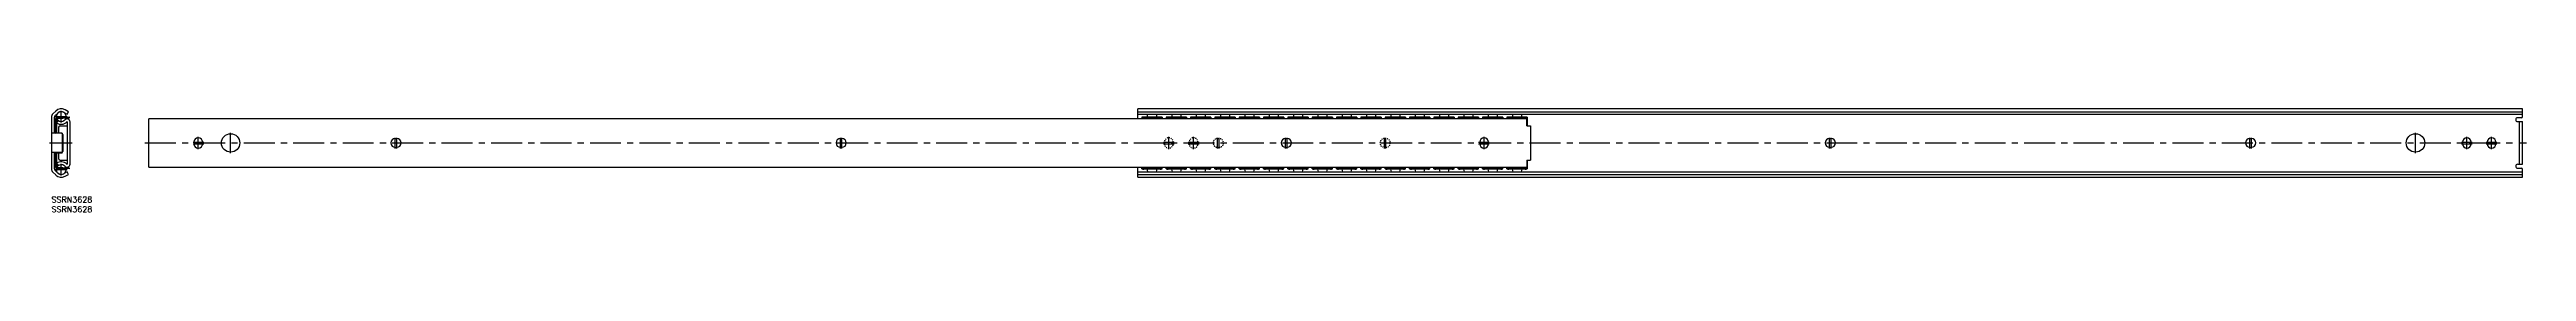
# Model space of a CAD drawing. Extents: x -1 to 1271, y -8 to 45.
import ezdxf

# ---------------------------------------------------------------- set-up
doc = ezdxf.new("R2010")
doc.units = 0
doc.header["$LTSCALE"] = 0.5
doc.linetypes.add('CENTER', pattern=[50.8, 31.75, -6.35, 6.35, -6.35])
doc.linetypes.add('DASHED', pattern=[2, 1, -1])
for name, color, linetype in [('MSM_CENTER', 1, 'CENTER'), ('MSM_CONTINUOUS', 7, 'CONTINUOUS'), ('MSM_DASHED', 4, 'DASHED'), ('MSM_PART_NUMBER', 7, 'CONTINUOUS')]:
    doc.layers.add(name, color=color, linetype=linetype)
doc.styles.get("Standard").update_dxf_attribs({"font": 'txt.shx', "height": 3, "bigfont": 'bigfont.shx'})

# ---------------------------------------------------------------- blocks, each defined once
blk = doc.blocks.new('*U32')
at = {"layer": 'MSM_PART_NUMBER'}
blk.add_text('SSRN3628', height=3, dxfattribs=at).set_placement((0, -3))
blk = doc.blocks.new('*U33')
at = {"layer": 'MSM_PART_NUMBER'}
blk.add_text('SSRN3628', height=3, dxfattribs=at).set_placement((0, -8))

msp = doc.modelspace()

# ---------------------------------------------------------------- linework, layer by layer
at = {"layer": 'MSM_CENTER'}
for p, q in [((2, 41.3), (8, 41.3)), ((5, 38.3), (5, 44.3)), ((-1, 27.7), (10.6, 27.7)), ((48, 27.7), (1271.2, 27.7)), ((72.7, 28.1), (78.2, 28.1)), ((72.7, 27.3), (78.2, 27.3)), ((75.4, 24.5), (75.4, 30.8)), ((92, 22.4), (92, 32.9)), ((176.6, 24.9), (176.6, 30.4)), ((177.4, 24.9), (177.4, 30.4)), ((405.2, 24.9), (405.2, 30.4)), ((406, 24.9), (406, 30.4)), ((571.1, 28.1), (576.6, 28.1)), ((571.1, 27.3), (576.6, 27.3)), ((573.9, 24.5), (573.9, 30.8)), ((583.9, 28.1), (589.4, 28.1)), ((583.9, 27.3), (589.4, 27.3)), ((586.6, 24.5), (586.6, 30.8)), ((598.9, 24.9), (598.9, 30.4)), ((599.7, 24.9), (599.7, 30.4)), ((633.8, 24.9), (633.8, 30.4)), ((634.6, 24.9), (634.6, 30.4)), ((684.6, 24.9), (684.6, 30.4)), ((685.4, 24.9), (685.4, 30.4)), ((733, 28.1), (738.5, 28.1)), ((733, 27.3), (738.5, 27.3)), ((735.8, 24.5), (735.8, 30.8)), ((913.2, 24.9), (913.2, 30.4)), ((914, 24.9), (914, 30.4)), ((1129.1, 24.9), (1129.1, 30.4)), ((1129.9, 24.9), (1129.9, 30.4)), ((1214.2, 22.4), (1214.2, 32.9)), ((1237.8, 28.1), (1243.3, 28.1)), ((1237.8, 27.3), (1243.3, 27.3)), ((1240.6, 24.5), (1240.6, 30.8)), ((1250.5, 28.1), (1256, 28.1)), ((1250.5, 27.3), (1256, 27.3)), ((1253.3, 24.5), (1253.3, 30.8)), ((2, 14), (8, 14)), ((5, 11), (5, 17))]:
    msp.add_line(p, q, dxfattribs=at)
at = {"layer": 'MSM_CONTINUOUS'}
for p, q in [((0, 40.9), (0, 14.4)), ((2.2, 44.1), (0.7, 42.7)), ((1.5, 32.7), (1.5, 40.9)), ((2, 38.7), (1.5, 38.7)), ((1.8, 41.6), (3.2, 43.1)), ((2, 39.9), (2, 33.3)), ((2.6, 39.9), (2.6, 33.3)), ((3.5, 39.3), (2.6, 38.1)), ((2.6, 38.7), (3, 38.7)), ((2.8, 40.7), (9, 41.1)), ((9, 40.5), (2.8, 40.1)), ((6.2, 43.5), (8, 42.5)), ((8.7, 43.8), (7, 44.8)), ((8, 42.5), (8.7, 43.8)), ((8.1, 38.5), (8.1, 16.8)), ((9, 41.1), (9, 40.5)), ((9.6, 16.8), (9.6, 38.5)), ((757.7, 40.1), (50, 40.1)), ((50, 15.2), (50, 40.1)), ((1269.2, 45.3), (558, 45.3)), ((558, 40.1), (558, 45.3)), ((558, 43.8), (1269.2, 43.8)), ((558, 42.5), (1269.2, 42.5)), ((560, 41), (560, 40.1)), ((561, 41.1), (569.5, 41.1)), ((561, 40.5), (569.5, 40.5)), ((570.5, 41), (570.5, 40.1)), ((572.5, 41), (572.5, 40.1)), ((573.5, 41.1), (582, 41.1)), ((573.5, 40.5), (582, 40.5)), ((583, 41), (583, 40.1)), ((585, 41), (585, 40.1)), ((586, 41.1), (594.5, 41.1)), ((586, 40.5), (594.5, 40.5)), ((595.5, 41), (595.5, 40.1)), ((597.5, 41), (597.5, 40.1)), ((598.5, 41.1), (607, 41.1)), ((598.5, 40.5), (607, 40.5)), ((608, 41), (608, 40.1)), ((610, 41), (610, 40.1)), ((611, 41.1), (619.5, 41.1)), ((611, 40.5), (619.5, 40.5)), ((620.5, 41), (620.5, 40.1)), ((622.5, 41), (622.5, 40.1)), ((623.5, 41.1), (632, 41.1)), ((623.5, 40.5), (632, 40.5)), ((633, 41), (633, 40.1)), ((635, 41), (635, 40.1)), ((636, 41.1), (644.5, 41.1)), ((636, 40.5), (644.5, 40.5)), ((645.5, 41), (645.5, 40.1)), ((647.5, 41), (647.5, 40.1)), ((648.5, 41.1), (657, 41.1)), ((648.5, 40.5), (657, 40.5)), ((658, 41), (658, 40.1)), ((660, 41), (660, 40.1)), ((661, 41.1), (669.5, 41.1)), ((661, 40.5), (669.5, 40.5)), ((670.5, 41), (670.5, 40.1)), ((672.5, 41), (672.5, 40.1)), ((673.5, 41.1), (682, 41.1)), ((673.5, 40.5), (682, 40.5)), ((683, 41), (683, 40.1)), ((685, 41), (685, 40.1)), ((686, 41.1), (694.5, 41.1)), ((686, 40.5), (694.5, 40.5)), ((695.5, 41), (695.5, 40.1)), ((697.5, 41), (697.5, 40.1)), ((698.5, 41.1), (707, 41.1)), ((698.5, 40.5), (707, 40.5)), ((708, 41), (708, 40.1)), ((710, 41), (710, 40.1)), ((711, 41.1), (719.5, 41.1)), ((711, 40.5), (719.5, 40.5)), ((720.5, 41), (720.5, 40.1)), ((722.5, 41), (722.5, 40.1)), ((723.5, 41.1), (732, 41.1)), ((723.5, 40.5), (732, 40.5)), ((733, 41), (733, 40.1)), ((735, 41), (735, 40.1)), ((736, 41.1), (744.5, 41.1)), ((736, 40.5), (744.5, 40.5)), ((745.5, 41), (745.5, 40.1)), ((747.5, 41), (747.5, 40.1)), ((748.5, 41.1), (757, 41.1)), ((748.5, 40.5), (757, 40.5)), ((757.7, 36.5), (757.7, 40.1)), ((758, 41), (758, 36.5)), ((1268.7, 40.7), (1266.7, 40.7)), ((1266.7, 38.7), (1269.2, 38.7)), ((1267.7, 16.7), (1267.7, 38.7)), ((1269.2, 41.2), (1269.2, 45.3)), ((1269.2, 16.7), (1269.2, 38.7)), ((5.5, 32.7), (0, 32.7)), ((2.8, 33.1), (5.1, 32.8)), ((3.6, 35.8), (3.6, 33)), ((4.5, 36.5), (8.1, 36.5)), ((5.5, 32.7), (5.5, 22.7)), ((5.8, 32), (5.8, 23.3)), ((6, 24.6), (6, 30.7)), ((73.2, 28.1), (73.2, 27.3)), ((77.7, 27.3), (77.7, 28.1)), ((177.4, 29.9), (176.6, 29.9)), ((406, 29.9), (405.2, 29.9)), ((634.6, 29.9), (633.8, 29.9)), ((733.5, 28.1), (733.5, 27.3)), ((738, 27.3), (738, 28.1)), ((757.7, 36.5), (759.7, 36.5)), ((759.7, 36.5), (759.7, 18.9)), ((914, 29.9), (913.2, 29.9)), ((1129.9, 29.9), (1129.1, 29.9)), ((1238.3, 28.1), (1238.3, 27.3)), ((1242.8, 27.3), (1242.8, 28.1)), ((1251, 28.1), (1251, 27.3)), ((1255.5, 27.3), (1255.5, 28.1)), ((5.5, 22.7), (0, 22.7)), ((1.5, 14.4), (1.5, 22.7)), ((2, 16.7), (1.5, 16.7)), ((3.2, 12.2), (1.8, 13.7)), ((2, 22), (2, 15.4)), ((2.6, 22), (2.6, 15.4)), ((2.6, 17.2), (3.5, 16)), ((2.6, 16.7), (3, 16.7)), ((5.1, 22.5), (2.8, 22.2)), ((2.8, 15.2), (9, 14.9)), ((9, 14.3), (2.8, 14.6)), ((3.6, 22.3), (3.6, 19.5)), ((4.5, 18.9), (8.1, 18.9)), ((8, 12.8), (6.2, 11.8)), ((8.7, 11.5), (8, 12.8)), ((9, 14.9), (9, 14.3)), ((50, 15.2), (757.7, 15.2)), ((176.6, 25.4), (177.4, 25.4)), ((405.2, 25.4), (406, 25.4)), ((558, 10), (558, 15.2)), ((558, 12.8), (1269.2, 12.8)), ((560, 14.3), (560, 15.2)), ((569.5, 14.9), (561, 14.9)), ((561, 14.3), (569.5, 14.3)), ((570.5, 14.3), (570.5, 15.2)), ((572.5, 14.3), (572.5, 15.2)), ((582, 14.9), (573.5, 14.9)), ((573.5, 14.3), (582, 14.3)), ((583, 14.3), (583, 15.2)), ((585, 14.3), (585, 15.2)), ((594.5, 14.9), (586, 14.9)), ((586, 14.3), (594.5, 14.3)), ((595.5, 14.3), (595.5, 15.2)), ((597.5, 14.3), (597.5, 15.2)), ((607, 14.9), (598.5, 14.9)), ((598.5, 14.3), (607, 14.3)), ((608, 14.3), (608, 15.2)), ((610, 14.3), (610, 15.2)), ((619.5, 14.9), (611, 14.9)), ((611, 14.3), (619.5, 14.3)), ((620.5, 14.3), (620.5, 15.2)), ((622.5, 14.3), (622.5, 15.2)), ((632, 14.9), (623.5, 14.9)), ((623.5, 14.3), (632, 14.3)), ((633, 14.3), (633, 15.2)), ((633.8, 25.4), (634.6, 25.4)), ((635, 14.3), (635, 15.2)), ((644.5, 14.9), (636, 14.9)), ((636, 14.3), (644.5, 14.3)), ((645.5, 14.3), (645.5, 15.2)), ((647.5, 14.3), (647.5, 15.2)), ((657, 14.9), (648.5, 14.9)), ((648.5, 14.3), (657, 14.3)), ((658, 14.3), (658, 15.2)), ((660, 14.3), (660, 15.2)), ((669.5, 14.9), (661, 14.9)), ((661, 14.3), (669.5, 14.3)), ((670.5, 14.3), (670.5, 15.2)), ((672.5, 14.3), (672.5, 15.2)), ((682, 14.9), (673.5, 14.9)), ((673.5, 14.3), (682, 14.3)), ((683, 14.3), (683, 15.2)), ((685, 14.3), (685, 15.2)), ((694.5, 14.9), (686, 14.9)), ((686, 14.3), (694.5, 14.3)), ((695.5, 14.3), (695.5, 15.2)), ((697.5, 14.3), (697.5, 15.2)), ((707, 14.9), (698.5, 14.9)), ((698.5, 14.3), (707, 14.3)), ((708, 14.3), (708, 15.2)), ((710, 14.3), (710, 15.2)), ((719.5, 14.9), (711, 14.9)), ((711, 14.3), (719.5, 14.3)), ((720.5, 14.3), (720.5, 15.2)), ((722.5, 14.3), (722.5, 15.2)), ((732, 14.9), (723.5, 14.9)), ((723.5, 14.3), (732, 14.3)), ((733, 14.3), (733, 15.2)), ((735, 14.3), (735, 15.2)), ((744.5, 14.9), (736, 14.9)), ((736, 14.3), (744.5, 14.3)), ((745.5, 14.3), (745.5, 15.2)), ((747.5, 14.3), (747.5, 15.2)), ((757, 14.9), (748.5, 14.9)), ((748.5, 14.3), (757, 14.3)), ((757.7, 18.9), (759.7, 18.9)), ((757.7, 18.9), (757.7, 15.2)), ((758, 18.9), (758, 14.3)), ((913.2, 25.4), (914, 25.4)), ((1129.1, 25.4), (1129.9, 25.4)), ((1266.7, 16.7), (1269.2, 16.7)), ((1266.7, 14.7), (1268.7, 14.7)), ((1269.2, 10), (1269.2, 14.2)), ((0.7, 12.6), (2.2, 11.2)), ((7, 10.5), (8.7, 11.5)), ((558, 11.5), (1269.2, 11.5)), ((558, 10), (1269.2, 10))]:
    msp.add_line(p, q, dxfattribs=at)
for centre in [(92, 27.7), (1214.2, 27.7)]:
    msp.add_circle(centre, 4.75, dxfattribs=at)
for centre, radius, start, end in [((2.5, 40.9), 2.5, 134.9682, 180), ((2.5, 40.9), 1, 134.9682, 180), ((2.8, 39.9), 0.8, 92.9849, 180), ((5, 41.3), 4, 60.5802, 134.9682), ((5, 41.3), 2.5, 352.4298, 194.0448), ((2.8, 39.9), 0.2, 92.9849, 180), ((5, 41.3), 4, 233.3181, 317.2912), ((5, 41.3), 2.5, 208.0204, 315.89), ((5, 41.3), 2.5, 60.5802, 134.9682), ((8, 38.5), 1.57, 0, 139.0052), ((5, 41.3), 2.5, 318.2932, 337.9494), ((8, 38.5), 0.07, 0, 125.609), ((560.9, 32.4), 8.66, 89.2441, 95.7665), ((560, 41), 0.0277, 102.1538, 139.4357), ((560.9, 31.8), 8.66, 89.2441, 95.7665), ((560, 40.4), 0.0277, 102.1538, 139.4357), ((565.3, 41.3), 2.5, 151.35, 185.7392), ((565.3, 19.1), 21.3, 83.8916, 96.1084), ((565.3, 41.3), 2.5, 205.0719, 208.6854), ((565.3, 41.3), 2.5, 354.2608, 28.65), ((565.3, 41.3), 2.5, 331.3146, 334.9281), ((569.6, 32.4), 8.66, 84.2335, 90.7559), ((569.6, 31.8), 8.66, 84.2335, 90.7559), ((570.5, 41), 0.0277, 40.5643, 77.8462), ((570.5, 40.4), 0.0277, 40.5643, 77.8462), ((573.4, 32.4), 8.66, 89.2441, 95.7665), ((572.5, 41), 0.0277, 102.1538, 139.4357), ((573.4, 31.8), 8.66, 89.2441, 95.7665), ((572.5, 40.4), 0.0277, 102.1538, 139.4357), ((577.8, 41.3), 2.5, 151.35, 185.7392), ((577.8, 19.1), 21.3, 83.8916, 96.1084), ((577.8, 41.3), 2.5, 205.0719, 208.6854), ((577.8, 41.3), 2.5, 354.2608, 28.65), ((577.8, 41.3), 2.5, 331.3146, 334.9281), ((582.1, 32.4), 8.66, 84.2335, 90.7559), ((582.1, 31.8), 8.66, 84.2335, 90.7559), ((583, 41), 0.0277, 40.5643, 77.8462), ((583, 40.4), 0.0277, 40.5643, 77.8462), ((585.9, 32.4), 8.66, 89.2441, 95.7665), ((585, 41), 0.0277, 102.1538, 139.4357), ((585.9, 31.8), 8.66, 89.2441, 95.7665), ((585, 40.4), 0.0277, 102.1538, 139.4357), ((590.3, 41.3), 2.5, 151.35, 185.7392), ((590.3, 19.1), 21.3, 83.8916, 96.1084), ((590.3, 41.3), 2.5, 205.0719, 208.6854), ((590.3, 41.3), 2.5, 354.2608, 28.65), ((590.3, 41.3), 2.5, 331.3146, 334.9281), ((594.6, 32.4), 8.66, 84.2335, 90.7559), ((594.6, 31.8), 8.66, 84.2335, 90.7559), ((595.5, 41), 0.0277, 40.5643, 77.8462), ((595.5, 40.4), 0.0277, 40.5643, 77.8462), ((598.4, 32.4), 8.66, 89.2441, 95.7665), ((597.5, 41), 0.0277, 102.1538, 139.4357), ((598.4, 31.8), 8.66, 89.2441, 95.7665), ((597.5, 40.4), 0.0277, 102.1538, 139.4357), ((602.8, 41.3), 2.5, 151.35, 185.7392), ((602.8, 19.1), 21.3, 83.8916, 96.1084), ((602.8, 41.3), 2.5, 205.0719, 208.6854), ((602.8, 41.3), 2.5, 354.2608, 28.65), ((602.8, 41.3), 2.5, 331.3146, 334.9281), ((607.1, 32.4), 8.66, 84.2335, 90.7559), ((607.1, 31.8), 8.66, 84.2335, 90.7559), ((608, 41), 0.0277, 40.5643, 77.8462), ((608, 40.4), 0.0277, 40.5643, 77.8462), ((610.9, 32.4), 8.66, 89.2441, 95.7665), ((610, 41), 0.0277, 102.1538, 139.4357), ((610.9, 31.8), 8.66, 89.2441, 95.7665), ((610, 40.4), 0.0277, 102.1538, 139.4357), ((615.3, 41.3), 2.5, 151.35, 185.7392), ((615.3, 19.1), 21.3, 83.8916, 96.1084), ((615.3, 41.3), 2.5, 205.0719, 208.6854), ((615.3, 41.3), 2.5, 354.2608, 28.65), ((615.3, 41.3), 2.5, 331.3146, 334.9281), ((619.6, 32.4), 8.66, 84.2335, 90.7559), ((619.6, 31.8), 8.66, 84.2335, 90.7559), ((620.5, 41), 0.0277, 40.5643, 77.8462), ((620.5, 40.4), 0.0277, 40.5643, 77.8462), ((623.4, 32.4), 8.66, 89.2441, 95.7665), ((622.5, 41), 0.0277, 102.1538, 139.4357), ((623.4, 31.8), 8.66, 89.2441, 95.7665), ((622.5, 40.4), 0.0277, 102.1538, 139.4357), ((627.8, 41.3), 2.5, 151.35, 185.7392), ((627.8, 19.1), 21.3, 83.8916, 96.1084), ((627.8, 41.3), 2.5, 205.0719, 208.6854), ((627.8, 41.3), 2.5, 354.2608, 28.65), ((627.8, 41.3), 2.5, 331.3146, 334.9281), ((632.1, 32.4), 8.66, 84.2335, 90.7559), ((632.1, 31.8), 8.66, 84.2335, 90.7559), ((633, 41), 0.0277, 40.5643, 77.8462), ((633, 40.4), 0.0277, 40.5643, 77.8462), ((635.9, 32.4), 8.66, 89.2441, 95.7665), ((635, 41), 0.0277, 102.1538, 139.4357), ((635, 41), 0.0277, 102.1538, 139.4357), ((635.9, 31.8), 8.66, 89.2441, 95.7665), ((635, 40.4), 0.0277, 102.1538, 139.4357), ((635, 40.4), 0.0277, 102.1538, 139.4357), ((640.3, 41.3), 2.5, 151.35, 185.7392), ((640.3, 19.1), 21.3, 83.8916, 96.1084), ((640.3, 41.3), 2.5, 205.0719, 208.6854), ((640.3, 41.3), 2.5, 354.2608, 28.65), ((640.3, 41.3), 2.5, 331.3146, 334.9281), ((644.6, 32.4), 8.66, 84.2335, 90.7559), ((644.6, 31.8), 8.66, 84.2335, 90.7559), ((645.5, 41), 0.0277, 40.5643, 77.8462), ((645.5, 40.4), 0.0277, 40.5643, 77.8462), ((648.4, 32.4), 8.66, 89.2441, 95.7665), ((647.5, 41), 0.0277, 102.1538, 139.4357), ((648.4, 31.8), 8.66, 89.2441, 95.7665), ((647.5, 40.4), 0.0277, 102.1538, 139.4357), ((652.8, 41.3), 2.5, 151.35, 185.7392), ((652.8, 19.1), 21.3, 83.8916, 96.1084), ((652.8, 41.3), 2.5, 205.0719, 208.6854), ((652.8, 41.3), 2.5, 354.2608, 28.65), ((652.8, 41.3), 2.5, 331.3146, 334.9281), ((657.1, 32.4), 8.66, 84.2335, 90.7559), ((657.1, 31.8), 8.66, 84.2335, 90.7559), ((658, 41), 0.0277, 40.5643, 77.8462), ((658, 40.4), 0.0277, 40.5643, 77.8462), ((660.9, 32.4), 8.66, 89.2441, 95.7665), ((660, 41), 0.0277, 102.1538, 139.4357), ((660.9, 31.8), 8.66, 89.2441, 95.7665), ((660, 40.4), 0.0277, 102.1538, 139.4357), ((665.3, 41.3), 2.5, 151.35, 185.7392), ((665.3, 19.1), 21.3, 83.8916, 96.1084), ((665.3, 41.3), 2.5, 205.0719, 208.6854), ((665.3, 41.3), 2.5, 354.2608, 28.65), ((665.3, 41.3), 2.5, 331.3146, 334.9281), ((669.6, 32.4), 8.66, 84.2335, 90.7559), ((669.6, 31.8), 8.66, 84.2335, 90.7559), ((670.5, 41), 0.0277, 40.5643, 77.8462), ((670.5, 40.4), 0.0277, 40.5643, 77.8462), ((673.4, 32.4), 8.66, 89.2441, 95.7665), ((672.5, 41), 0.0277, 102.1538, 139.4357), ((673.4, 31.8), 8.66, 89.2441, 95.7665), ((672.5, 40.4), 0.0277, 102.1538, 139.4357), ((677.8, 41.3), 2.5, 151.35, 185.7392), ((677.8, 19.1), 21.3, 83.8916, 96.1084), ((677.8, 41.3), 2.5, 205.0719, 208.6854), ((677.8, 41.3), 2.5, 354.2608, 28.65), ((677.8, 41.3), 2.5, 331.3146, 334.9281), ((682.1, 32.4), 8.66, 84.2335, 90.7559), ((682.1, 31.8), 8.66, 84.2335, 90.7559), ((683, 41), 0.0277, 40.5643, 77.8462), ((683, 40.4), 0.0277, 40.5643, 77.8462), ((685.9, 32.4), 8.66, 89.2441, 95.7665), ((685, 41), 0.0277, 102.1538, 139.4357), ((685, 41), 0.0277, 102.1538, 139.4357), ((685.9, 31.8), 8.66, 89.2441, 95.7665), ((685, 40.4), 0.0277, 102.1538, 139.4357), ((685, 40.4), 0.0277, 102.1538, 139.4357), ((690.3, 41.3), 2.5, 151.35, 185.7392), ((690.3, 19.1), 21.3, 83.8916, 96.1084), ((690.3, 41.3), 2.5, 205.0719, 208.6854), ((690.3, 41.3), 2.5, 354.2608, 28.65), ((690.3, 41.3), 2.5, 331.3146, 334.9281), ((694.6, 32.4), 8.66, 84.2335, 90.7559), ((694.6, 31.8), 8.66, 84.2335, 90.7559), ((695.5, 41), 0.0277, 40.5643, 77.8462), ((695.5, 40.4), 0.0277, 40.5643, 77.8462), ((698.4, 32.4), 8.66, 89.2441, 95.7665), ((697.5, 41), 0.0277, 102.1538, 139.4357), ((698.4, 31.8), 8.66, 89.2441, 95.7665), ((697.5, 40.4), 0.0277, 102.1538, 139.4357), ((702.8, 41.3), 2.5, 151.35, 185.7392), ((702.8, 19.1), 21.3, 83.8916, 96.1084), ((702.8, 41.3), 2.5, 205.0719, 208.6854), ((702.8, 41.3), 2.5, 354.2608, 28.65), ((702.8, 41.3), 2.5, 331.3146, 334.9281), ((707.1, 32.4), 8.66, 84.2335, 90.7559), ((707.1, 31.8), 8.66, 84.2335, 90.7559), ((708, 41), 0.0277, 40.5643, 77.8462), ((708, 40.4), 0.0277, 40.5643, 77.8462), ((710.9, 32.4), 8.66, 89.2441, 95.7665), ((710, 41), 0.0277, 102.1538, 139.4357), ((710.9, 31.8), 8.66, 89.2441, 95.7665), ((710, 40.4), 0.0277, 102.1538, 139.4357), ((715.3, 41.3), 2.5, 151.35, 185.7392), ((715.3, 19.1), 21.3, 83.8916, 96.1084), ((715.3, 41.3), 2.5, 205.0719, 208.6854), ((715.3, 41.3), 2.5, 354.2608, 28.65), ((715.3, 41.3), 2.5, 331.3146, 334.9281), ((719.6, 32.4), 8.66, 84.2335, 90.7559), ((719.6, 31.8), 8.66, 84.2335, 90.7559), ((720.5, 41), 0.0277, 40.5643, 77.8462), ((720.5, 40.4), 0.0277, 40.5643, 77.8462), ((723.4, 32.4), 8.66, 89.2441, 95.7665), ((722.5, 41), 0.0277, 102.1538, 139.4357), ((723.4, 31.8), 8.66, 89.2441, 95.7665), ((722.5, 40.4), 0.0277, 102.1538, 139.4357), ((727.8, 41.3), 2.5, 151.35, 185.7392), ((727.8, 19.1), 21.3, 83.8916, 96.1084), ((727.8, 41.3), 2.5, 205.0719, 208.6854), ((727.8, 41.3), 2.5, 354.2608, 28.65), ((727.8, 41.3), 2.5, 331.3146, 334.9281), ((732.1, 32.4), 8.66, 84.2335, 90.7559), ((732.1, 31.8), 8.66, 84.2335, 90.7559), ((733, 41), 0.0277, 40.5643, 77.8462), ((733, 40.4), 0.0277, 40.5643, 77.8462), ((735.9, 32.4), 8.66, 89.2441, 95.7665), ((735, 41), 0.0277, 102.1538, 139.4357), ((735.9, 31.8), 8.66, 89.2441, 95.7665), ((735, 40.4), 0.0277, 102.1538, 139.4357), ((740.3, 41.3), 2.5, 151.35, 185.7392), ((740.3, 19.1), 21.3, 83.8916, 96.1084), ((740.3, 41.3), 2.5, 205.0719, 208.6854), ((740.3, 41.3), 2.5, 354.2608, 28.65), ((740.3, 41.3), 2.5, 331.3146, 334.9281), ((744.6, 32.4), 8.66, 84.2335, 90.7559), ((744.6, 31.8), 8.66, 84.2335, 90.7559), ((745.5, 41), 0.0277, 40.5643, 77.8462), ((745.5, 40.4), 0.0277, 40.5643, 77.8462), ((748.4, 32.4), 8.66, 89.2441, 95.7665), ((747.5, 41), 0.0277, 102.1538, 139.4357), ((748.4, 31.8), 8.66, 89.2441, 95.7665), ((747.5, 40.4), 0.0277, 102.1538, 139.4357), ((752.8, 41.3), 2.5, 151.35, 185.7392), ((752.8, 19.1), 21.3, 83.8916, 96.1084), ((752.8, 41.3), 2.5, 205.0719, 208.6854), ((752.8, 41.3), 2.5, 354.2608, 28.65), ((752.8, 41.3), 2.5, 331.3146, 334.9281), ((757.1, 32.4), 8.66, 84.2335, 90.7559), ((757.1, 31.8), 8.66, 84.2335, 90.7559), ((758, 41), 0.0277, 40.5643, 77.8462), ((758, 40.4), 0.0277, 40.5643, 77.8462), ((1266.7, 39.7), 1, 90, 270), ((1268.7, 41.2), 0.5, 270, 360), ((2.8, 33.3), 0.8, 180, 237.0316), ((2.8, 33.3), 0.2, 180, 261.1193), ((4.5, 35.5), 1, 90, 161.8051), ((5, 32), 0.8, 58.8575, 81.1193), ((5, 32), 0.8, 0, 51.3178), ((5.5, 30.7), 0.5, 360, 53.1301), ((75.4, 28.1), 2.25, 0, 180), ((75.4, 27.3), 2.25, 180, 360), ((176.6, 27.7), 2.25, 90, 270), ((177.4, 27.7), 2.25, 270, 90), ((405.2, 27.7), 2.25, 90, 270), ((406, 27.7), 2.25, 270, 90), ((633.8, 27.7), 2.25, 90, 270), ((634.6, 27.7), 2.25, 270, 90), ((735.8, 28.1), 2.25, 0, 180), ((735.8, 27.3), 2.25, 180, 0), ((913.2, 27.7), 2.25, 90, 270), ((914, 27.7), 2.25, 270, 90), ((1129.1, 27.7), 2.25, 90, 270), ((1129.9, 27.7), 2.25, 270, 90), ((1240.6, 28.1), 2.25, 0, 180), ((1240.6, 27.3), 2.25, 180, 0), ((1253.3, 28.1), 2.25, 0, 180), ((1253.3, 27.3), 2.25, 180, 0), ((2.5, 14.4), 2.5, 180, 225.0318), ((2.5, 14.4), 1, 180, 225.0318), ((2.8, 22), 0.8, 122.9684, 180), ((2.8, 15.4), 0.8, 180, 267.0151), ((5, 14), 2.5, 165.9551, 7.5702), ((2.8, 22), 0.2, 98.8807, 180), ((5, 14), 4, 42.7088, 126.6819), ((2.8, 15.4), 0.2, 180, 267.0151), ((5, 14), 2.5, 44.11, 151.9796), ((4.5, 19.9), 1, 198.1949, 270), ((5, 23.3), 0.8, 278.8807, 301.1425), ((5, 23.3), 0.8, 308.6822, 360), ((5.5, 24.6), 0.5, 306.8699, 0), ((8, 16.8), 1.57, 220.9948, 0), ((5, 14), 2.5, 22.0506, 41.7068), ((8, 16.8), 0.07, 234.391, 360), ((560, 14.9), 0.0277, 220.5643, 257.8462), ((560.9, 23.5), 8.66, 264.2335, 270.7559), ((560, 14.3), 0.0277, 220.5643, 257.8462), ((560.9, 22.9), 8.66, 264.2335, 270.7559), ((565.3, 14), 2.5, 174.2608, 208.65), ((565.3, 14), 2.5, 151.3146, 154.9281), ((565.3, 36.2), 21.3, 263.8916, 276.1084), ((565.3, 14), 2.5, 25.0719, 28.6854), ((565.3, 14), 2.5, 331.35, 5.7392), ((569.6, 23.5), 8.66, 269.2441, 275.7665), ((569.6, 22.9), 8.66, 269.2441, 275.7665), ((570.5, 14.9), 0.0277, 282.1538, 319.4357), ((570.5, 14.3), 0.0277, 282.1538, 319.4357), ((572.5, 14.9), 0.0277, 220.5643, 257.8462), ((573.4, 23.5), 8.66, 264.2335, 270.7559), ((572.5, 14.3), 0.0277, 220.5643, 257.8462), ((573.4, 22.9), 8.66, 264.2335, 270.7559), ((577.8, 14), 2.5, 174.2608, 208.65), ((577.8, 14), 2.5, 151.3146, 154.9281), ((577.8, 36.2), 21.3, 263.8916, 276.1084), ((577.8, 14), 2.5, 25.0719, 28.6854), ((577.8, 14), 2.5, 331.35, 5.7392), ((582.1, 23.5), 8.66, 269.2441, 275.7665), ((582.1, 22.9), 8.66, 269.2441, 275.7665), ((583, 14.9), 0.0277, 282.1538, 319.4357), ((583, 14.3), 0.0277, 282.1538, 319.4357), ((585, 14.9), 0.0277, 220.5643, 257.8462), ((585.9, 23.5), 8.66, 264.2335, 270.7559), ((585, 14.3), 0.0277, 220.5643, 257.8462), ((585.9, 22.9), 8.66, 264.2335, 270.7559), ((590.3, 14), 2.5, 174.2608, 208.65), ((590.3, 14), 2.5, 151.3146, 154.9281), ((590.3, 36.2), 21.3, 263.8916, 276.1084), ((590.3, 14), 2.5, 25.0719, 28.6854), ((590.3, 14), 2.5, 331.35, 5.7392), ((594.6, 23.5), 8.66, 269.2441, 275.7665), ((594.6, 22.9), 8.66, 269.2441, 275.7665), ((595.5, 14.9), 0.0277, 282.1538, 319.4357), ((595.5, 14.3), 0.0277, 282.1538, 319.4357), ((597.5, 14.9), 0.0277, 220.5643, 257.8462), ((598.4, 23.5), 8.66, 264.2335, 270.7559), ((597.5, 14.3), 0.0277, 220.5643, 257.8462), ((598.4, 22.9), 8.66, 264.2335, 270.7559), ((602.8, 14), 2.5, 174.2608, 208.65), ((602.8, 14), 2.5, 151.3146, 154.9281), ((602.8, 36.2), 21.3, 263.8916, 276.1084), ((602.8, 14), 2.5, 25.0719, 28.6854), ((602.8, 14), 2.5, 331.35, 5.7392), ((607.1, 23.5), 8.66, 269.2441, 275.7665), ((607.1, 22.9), 8.66, 269.2441, 275.7665), ((608, 14.9), 0.0277, 282.1538, 319.4357), ((608, 14.3), 0.0277, 282.1538, 319.4357), ((610, 14.9), 0.0277, 220.5643, 257.8462), ((610.9, 23.5), 8.66, 264.2335, 270.7559), ((610, 14.3), 0.0277, 220.5643, 257.8462), ((610.9, 22.9), 8.66, 264.2335, 270.7559), ((615.3, 14), 2.5, 174.2608, 208.65), ((615.3, 14), 2.5, 151.3146, 154.9281), ((615.3, 36.2), 21.3, 263.8916, 276.1084), ((615.3, 14), 2.5, 25.0719, 28.6854), ((615.3, 14), 2.5, 331.35, 5.7392), ((619.6, 23.5), 8.66, 269.2441, 275.7665), ((619.6, 22.9), 8.66, 269.2441, 275.7665), ((620.5, 14.9), 0.0277, 282.1538, 319.4357), ((620.5, 14.3), 0.0277, 282.1538, 319.4357), ((622.5, 14.9), 0.0277, 220.5643, 257.8462), ((623.4, 23.5), 8.66, 264.2335, 270.7559), ((622.5, 14.3), 0.0277, 220.5643, 257.8462), ((623.4, 22.9), 8.66, 264.2335, 270.7559), ((627.8, 14), 2.5, 174.2608, 208.65), ((627.8, 14), 2.5, 151.3146, 154.9281), ((627.8, 36.2), 21.3, 263.8916, 276.1084), ((627.8, 14), 2.5, 25.0719, 28.6854), ((627.8, 14), 2.5, 331.35, 5.7392), ((632.1, 23.5), 8.66, 269.2441, 275.7665), ((632.1, 22.9), 8.66, 269.2441, 275.7665), ((633, 14.9), 0.0277, 282.1538, 319.4357), ((633, 14.3), 0.0277, 282.1538, 319.4357), ((635, 14.9), 0.0277, 220.5643, 257.8462), ((635.9, 23.5), 8.66, 264.2335, 270.7559), ((635, 14.9), 0.0277, 220.5643, 257.8462), ((635, 14.3), 0.0277, 220.5643, 257.8462), ((635.9, 22.9), 8.66, 264.2335, 270.7559), ((635, 14.3), 0.0277, 220.5643, 257.8462), ((640.3, 14), 2.5, 174.2608, 208.65), ((640.3, 14), 2.5, 151.3146, 154.9281), ((640.3, 36.2), 21.3, 263.8916, 276.1084), ((640.3, 14), 2.5, 25.0719, 28.6854), ((640.3, 14), 2.5, 331.35, 5.7392), ((644.6, 23.5), 8.66, 269.2441, 275.7665), ((644.6, 22.9), 8.66, 269.2441, 275.7665), ((645.5, 14.9), 0.0277, 282.1538, 319.4357), ((645.5, 14.3), 0.0277, 282.1538, 319.4357), ((647.5, 14.9), 0.0277, 220.5643, 257.8462), ((648.4, 23.5), 8.66, 264.2335, 270.7559), ((647.5, 14.3), 0.0277, 220.5643, 257.8462), ((648.4, 22.9), 8.66, 264.2335, 270.7559), ((652.8, 14), 2.5, 174.2608, 208.65), ((652.8, 14), 2.5, 151.3146, 154.9281), ((652.8, 36.2), 21.3, 263.8916, 276.1084), ((652.8, 14), 2.5, 25.0719, 28.6854), ((652.8, 14), 2.5, 331.35, 5.7392), ((657.1, 23.5), 8.66, 269.2441, 275.7665), ((657.1, 22.9), 8.66, 269.2441, 275.7665), ((658, 14.9), 0.0277, 282.1538, 319.4357), ((658, 14.3), 0.0277, 282.1538, 319.4357), ((660, 14.9), 0.0277, 220.5643, 257.8462), ((660.9, 23.5), 8.66, 264.2335, 270.7559), ((660, 14.3), 0.0277, 220.5643, 257.8462), ((660.9, 22.9), 8.66, 264.2335, 270.7559), ((665.3, 14), 2.5, 174.2608, 208.65), ((665.3, 14), 2.5, 151.3146, 154.9281), ((665.3, 36.2), 21.3, 263.8916, 276.1084), ((665.3, 14), 2.5, 25.0719, 28.6854), ((665.3, 14), 2.5, 331.35, 5.7392), ((669.6, 23.5), 8.66, 269.2441, 275.7665), ((669.6, 22.9), 8.66, 269.2441, 275.7665), ((670.5, 14.9), 0.0277, 282.1538, 319.4357), ((670.5, 14.3), 0.0277, 282.1538, 319.4357), ((672.5, 14.9), 0.0277, 220.5643, 257.8462), ((673.4, 23.5), 8.66, 264.2335, 270.7559), ((672.5, 14.3), 0.0277, 220.5643, 257.8462), ((673.4, 22.9), 8.66, 264.2335, 270.7559), ((677.8, 14), 2.5, 174.2608, 208.65), ((677.8, 14), 2.5, 151.3146, 154.9281), ((677.8, 36.2), 21.3, 263.8916, 276.1084), ((677.8, 14), 2.5, 25.0719, 28.6854), ((677.8, 14), 2.5, 331.35, 5.7392), ((682.1, 23.5), 8.66, 269.2441, 275.7665), ((682.1, 22.9), 8.66, 269.2441, 275.7665), ((683, 14.9), 0.0277, 282.1538, 319.4357), ((683, 14.3), 0.0277, 282.1538, 319.4357), ((685, 14.9), 0.0277, 220.5643, 257.8462), ((685.9, 23.5), 8.66, 264.2335, 270.7559), ((685, 14.9), 0.0277, 220.5643, 257.8462), ((685, 14.3), 0.0277, 220.5643, 257.8462), ((685.9, 22.9), 8.66, 264.2335, 270.7559), ((685, 14.3), 0.0277, 220.5643, 257.8462), ((690.3, 14), 2.5, 174.2608, 208.65), ((690.3, 14), 2.5, 151.3146, 154.9281), ((690.3, 36.2), 21.3, 263.8916, 276.1084), ((690.3, 14), 2.5, 25.0719, 28.6854), ((690.3, 14), 2.5, 331.35, 5.7392), ((694.6, 23.5), 8.66, 269.2441, 275.7665), ((694.6, 22.9), 8.66, 269.2441, 275.7665), ((695.5, 14.9), 0.0277, 282.1538, 319.4357), ((695.5, 14.3), 0.0277, 282.1538, 319.4357), ((697.5, 14.9), 0.0277, 220.5643, 257.8462), ((698.4, 23.5), 8.66, 264.2335, 270.7559), ((697.5, 14.3), 0.0277, 220.5643, 257.8462), ((698.4, 22.9), 8.66, 264.2335, 270.7559), ((702.8, 14), 2.5, 174.2608, 208.65), ((702.8, 14), 2.5, 151.3146, 154.9281), ((702.8, 36.2), 21.3, 263.8916, 276.1084), ((702.8, 14), 2.5, 25.0719, 28.6854), ((702.8, 14), 2.5, 331.35, 5.7392), ((707.1, 23.5), 8.66, 269.2441, 275.7665), ((707.1, 22.9), 8.66, 269.2441, 275.7665), ((708, 14.9), 0.0277, 282.1538, 319.4357), ((708, 14.3), 0.0277, 282.1538, 319.4357), ((710, 14.9), 0.0277, 220.5643, 257.8462), ((710.9, 23.5), 8.66, 264.2335, 270.7559), ((710, 14.3), 0.0277, 220.5643, 257.8462), ((710.9, 22.9), 8.66, 264.2335, 270.7559), ((715.3, 14), 2.5, 174.2608, 208.65), ((715.3, 14), 2.5, 151.3146, 154.9281), ((715.3, 36.2), 21.3, 263.8916, 276.1084), ((715.3, 14), 2.5, 25.0719, 28.6854), ((715.3, 14), 2.5, 331.35, 5.7392), ((719.6, 23.5), 8.66, 269.2441, 275.7665), ((719.6, 22.9), 8.66, 269.2441, 275.7665), ((720.5, 14.9), 0.0277, 282.1538, 319.4357), ((720.5, 14.3), 0.0277, 282.1538, 319.4357), ((722.5, 14.9), 0.0277, 220.5643, 257.8462), ((723.4, 23.5), 8.66, 264.2335, 270.7559), ((722.5, 14.3), 0.0277, 220.5643, 257.8462), ((723.4, 22.9), 8.66, 264.2335, 270.7559), ((727.8, 14), 2.5, 174.2608, 208.65), ((727.8, 14), 2.5, 151.3146, 154.9281), ((727.8, 36.2), 21.3, 263.8916, 276.1084), ((727.8, 14), 2.5, 25.0719, 28.6854), ((727.8, 14), 2.5, 331.35, 5.7392), ((732.1, 23.5), 8.66, 269.2441, 275.7665), ((732.1, 22.9), 8.66, 269.2441, 275.7665), ((733, 14.9), 0.0277, 282.1538, 319.4357), ((733, 14.3), 0.0277, 282.1538, 319.4357), ((735, 14.9), 0.0277, 220.5643, 257.8462), ((735.9, 23.5), 8.66, 264.2335, 270.7559), ((735, 14.3), 0.0277, 220.5643, 257.8462), ((735.9, 22.9), 8.66, 264.2335, 270.7559), ((740.3, 14), 2.5, 174.2608, 208.65), ((740.3, 14), 2.5, 151.3146, 154.9281), ((740.3, 36.2), 21.3, 263.8916, 276.1084), ((740.3, 14), 2.5, 25.0719, 28.6854), ((740.3, 14), 2.5, 331.35, 5.7392), ((744.6, 23.5), 8.66, 269.2441, 275.7665), ((744.6, 22.9), 8.66, 269.2441, 275.7665), ((745.5, 14.9), 0.0277, 282.1538, 319.4357), ((745.5, 14.3), 0.0277, 282.1538, 319.4357), ((747.5, 14.9), 0.0277, 220.5643, 257.8462), ((748.4, 23.5), 8.66, 264.2335, 270.7559), ((747.5, 14.3), 0.0277, 220.5643, 257.8462), ((748.4, 22.9), 8.66, 264.2335, 270.7559), ((752.8, 14), 2.5, 174.2608, 208.65), ((752.8, 14), 2.5, 151.3146, 154.9281), ((752.8, 36.2), 21.3, 263.8916, 276.1084), ((752.8, 14), 2.5, 25.0719, 28.6854), ((752.8, 14), 2.5, 331.35, 5.7392), ((757.1, 23.5), 8.66, 269.2441, 275.7665), ((757.1, 22.9), 8.66, 269.2441, 275.7665), ((758, 14.9), 0.0277, 282.1538, 319.4357), ((758, 14.3), 0.0277, 282.1538, 319.4357), ((1266.7, 15.7), 1, 90, 270), ((1268.7, 14.2), 0.5, 360, 90), ((5, 14), 4, 225.0318, 299.4198), ((5, 14), 2.5, 225.0318, 299.4198)]:
    msp.add_arc(centre, radius, start, end, dxfattribs=at)
at = {"layer": 'MSM_DASHED'}
for p, q in [((571.6, 28.1), (571.6, 27.3)), ((576.1, 27.3), (576.1, 28.1)), ((584.4, 28.1), (584.4, 27.3)), ((588.9, 27.3), (588.9, 28.1)), ((599.7, 29.9), (598.9, 29.9)), ((685.4, 29.9), (684.6, 29.9)), ((598.9, 25.4), (599.7, 25.4)), ((684.6, 25.4), (685.4, 25.4))]:
    msp.add_line(p, q, dxfattribs=at)
for centre, start, end in [((573.9, 28.1), 0, 180), ((573.9, 27.3), 180, 0), ((586.6, 28.1), 0, 180), ((586.6, 27.3), 180, 360), ((598.9, 27.7), 90, 270), ((599.7, 27.7), 270, 90), ((684.6, 27.7), 90, 270), ((685.4, 27.7), 270, 90)]:
    msp.add_arc(centre, 2.25, start, end, dxfattribs=at)

# ---------------------------------------------------------------- block references
at = {"layer": 'MSM_CONTINUOUS'}
for name in ['*U32', '*U33']:
    msp.add_blockref(name, (0, 0), dxfattribs=at)

doc.saveas('drawing.dxf')
